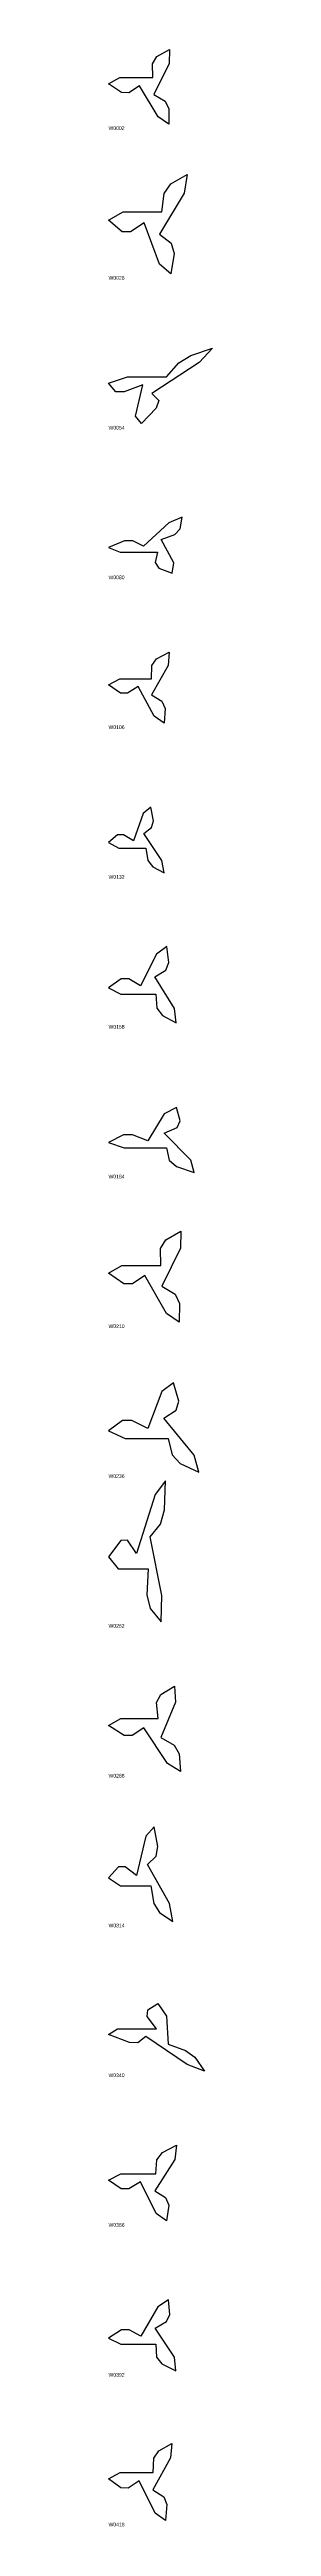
# Model space of a CAD drawing. Header units: millimetres. Extents: x 0 to 2703, y -1633 to 66.
# Drawn here: x 105 to 176, y -1633 to 51 of the extents above; entities that cross this region are included whole.
import ezdxf

# ---------------------------------------------------------------- set-up
doc = ezdxf.new("R2010")
doc.units = ezdxf.units.MM

msp = doc.modelspace()

# ---------------------------------------------------------------- linework, layer by layer
at = {"layer": 'RECOVERED_OUTLINES'}
for points in [[(113, 31.6), (135.7, 31.6), (135.3, 40.9), (138.3, 45.8), (146.9, 50.6), (146.8, 41.1), (136.3, 20.1), (144, 15.6), (146.6, 10.4), (146.6, 0), (139.2, 4.9), (126.5, 26), (119.3, 21.3), (114.3, 21.4), (105.4, 27.3)], [(115.3, -59.7), (141.8, -59.7), (143.3, -47.2), (147.9, -40.7), (158.9, -34.3), (156.9, -47), (140.1, -74.9), (148.2, -81), (150.1, -87.9), (147.9, -101.8), (140.2, -95.2), (129.8, -67.1), (120.4, -73.3), (114.6, -73.3), (105.4, -65.4)], [(118.4, -171.7), (145, -171.7), (153.4, -162.2), (161.6, -157.3), (176.2, -152.4), (167.1, -162), (134.9, -183.2), (139.6, -187.8), (137.8, -193), (127.8, -203.6), (123.8, -198.6), (128.9, -177.3), (116, -182), (110.3, -182), (105.4, -176)], [(113.4, -291), (138.8, -291), (137.1, -298), (139.8, -301.7), (148.7, -305.3), (150, -298.2), (141.2, -282.4), (150.5, -279), (154.2, -275.1), (155.6, -267.2), (146.6, -270.9), (129.3, -286.8), (121.9, -283.3), (116.3, -283.3), (105.4, -287.8)], [(113, -376.9), (134.8, -376.9), (135, -368), (138.2, -363.4), (146.8, -358.8), (146.1, -367.9), (134.7, -387.9), (141.8, -392.2), (144, -397.1), (143.3, -407.1), (136.5, -402.4), (125.6, -382.3), (118.4, -386.7), (113.6, -386.7), (105.4, -381)], [(112.4, -492.1), (130.9, -492.1), (132.2, -500.4), (135.5, -504.7), (143.4, -508.9), (141.7, -500.5), (129.4, -482), (134.8, -478), (136.1, -473.5), (134.2, -464.3), (129, -468.6), (122.4, -487.2), (115.7, -483.1), (111.6, -483.1), (105.4, -488.3)], [(113.9, -591.3), (137.6, -591.3), (138.4, -600.8), (142.1, -605.8), (151.6, -610.7), (150.4, -601), (136.9, -579.6), (144.4, -574.9), (146.6, -569.7), (145.2, -559), (138.1, -564), (127.3, -585.6), (119.2, -580.8), (114, -580.9), (105.4, -586.9)], [(116.1, -695.8), (145, -695.8), (146.7, -704), (151.7, -708.3), (163.7, -712.5), (161.5, -704.1), (143.3, -685.8), (152.1, -681.9), (154.2, -677.4), (151.8, -668.2), (143.4, -672.5), (132.1, -691), (121.8, -686.9), (115.5, -686.9), (105.4, -692.1)], [(114.5, -775.6), (141.1, -775.6), (140.8, -764.2), (144.4, -758.3), (154.6, -752.4), (154.4, -764), (141.8, -789.6), (150.8, -795.2), (153.8, -801.5), (153.6, -814.2), (144.9, -808.2), (130.2, -782.4), (121.7, -788.2), (115.8, -788.1), (105.4, -780.9)], [(116.7, -893.2), (146, -893.2), (148.7, -904.4), (154.2, -910.2), (166.9, -916), (163.7, -904.6), (143.1, -879.5), (151.6, -874), (153.3, -867.8), (149.7, -855.3), (141.7, -861.2), (132.3, -886.5), (121.4, -880.9), (115, -881), (105.4, -888)], [(112, -981.8), (132.4, -981.8), (131.4, -999.5), (133.8, -1008.7), (141.2, -1017.8), (141.8, -999.8), (133.7, -960.1), (140.9, -951.5), (143.6, -941.8), (144.2, -922), (137.2, -931.3), (124.5, -971.3), (118.3, -962.4), (113.8, -962.5), (105.4, -973.7)], [(113.7, -1083.4), (139.2, -1083.4), (138, -1072.7), (141, -1067.1), (150.3, -1061.6), (151, -1072.5), (141, -1096.5), (150.1, -1101.7), (153.5, -1107.6), (154.4, -1119.6), (145.6, -1114), (129.4, -1089.8), (121.6, -1095.1), (116, -1095.1), (105.4, -1088.3)], [(113.5, -1197.2), (134.2, -1197.2), (136.3, -1209.1), (140.2, -1215.3), (149.3, -1221.4), (146.9, -1209.3), (132, -1182.7), (137.9, -1177), (139, -1170.5), (136.4, -1157.2), (130.8, -1163.4), (124.4, -1190.2), (116.7, -1184.3), (112.1, -1184.3), (105.4, -1191.8)], [(111.6, -1294.4), (138, -1294.4), (131.7, -1286), (132.1, -1281.5), (139, -1277.1), (145, -1285.8), (146.1, -1304.8), (157.9, -1309), (164.3, -1313.7), (170.8, -1323.2), (159, -1318.7), (130.8, -1299.5), (125.4, -1303.8), (119.6, -1303.7), (105.4, -1298.3)], [(113.9, -1392.8), (137.6, -1392.8), (138.4, -1383.3), (142.1, -1378.3), (151.7, -1373.4), (150.5, -1383.1), (136.9, -1404.4), (144.3, -1409.1), (146.4, -1414.3), (145, -1424.9), (137.9, -1419.9), (127.3, -1398.4), (119.2, -1403.2), (114, -1403.1), (105.4, -1397.1)], [(113.8, -1508.6), (137.7, -1508.6), (138.2, -1517.5), (141.8, -1522.1), (151.2, -1526.7), (150.3, -1517.6), (137.3, -1497.7), (145, -1493.3), (147.2, -1488.4), (146.2, -1478.5), (138.9, -1483.2), (127.5, -1503.3), (119.5, -1498.8), (114.2, -1498.9), (105.4, -1504.5)], [(113.4, -1595.8), (135.9, -1595.8), (136.3, -1586.1), (139.6, -1581.1), (148.5, -1576.1), (147.7, -1585.9), (135.7, -1607.6), (143, -1612.4), (145.2, -1617.7), (144.3, -1628.5), (137.3, -1623.4), (126.3, -1601.5), (118.8, -1606.4), (113.8, -1606.3), (105.4, -1600.2)]]:
    msp.add_lwpolyline(points, close=True, dxfattribs=at)

# ---------------------------------------------------------------- texts
at = {"layer": 'NEW_CATALOGUE_LABELS'}
for s, p in [('W0002', (105.4, -4)), ('W0028', (105.4, -105.8)), ('W0054', (105.4, -207.6)), ('W0080', (105.4, -309.3)), ('W0106', (105.4, -411.1)), ('W0132', (105.4, -512.9)), ('W0158', (105.4, -614.7)), ('W0184', (105.4, -716.5)), ('W0210', (105.4, -818.2)), ('W0236', (105.4, -920)), ('W0262', (105.4, -1021.8)), ('W0288', (105.4, -1123.6)), ('W0314', (105.4, -1225.4)), ('W0340', (105.4, -1327.2)), ('W0366', (105.4, -1428.9)), ('W0392', (105.4, -1530.7)), ('W0418', (105.4, -1632.5))]:
    msp.add_text(s, height=2.5, dxfattribs=at).set_placement(p)

doc.saveas('drawing.dxf')
